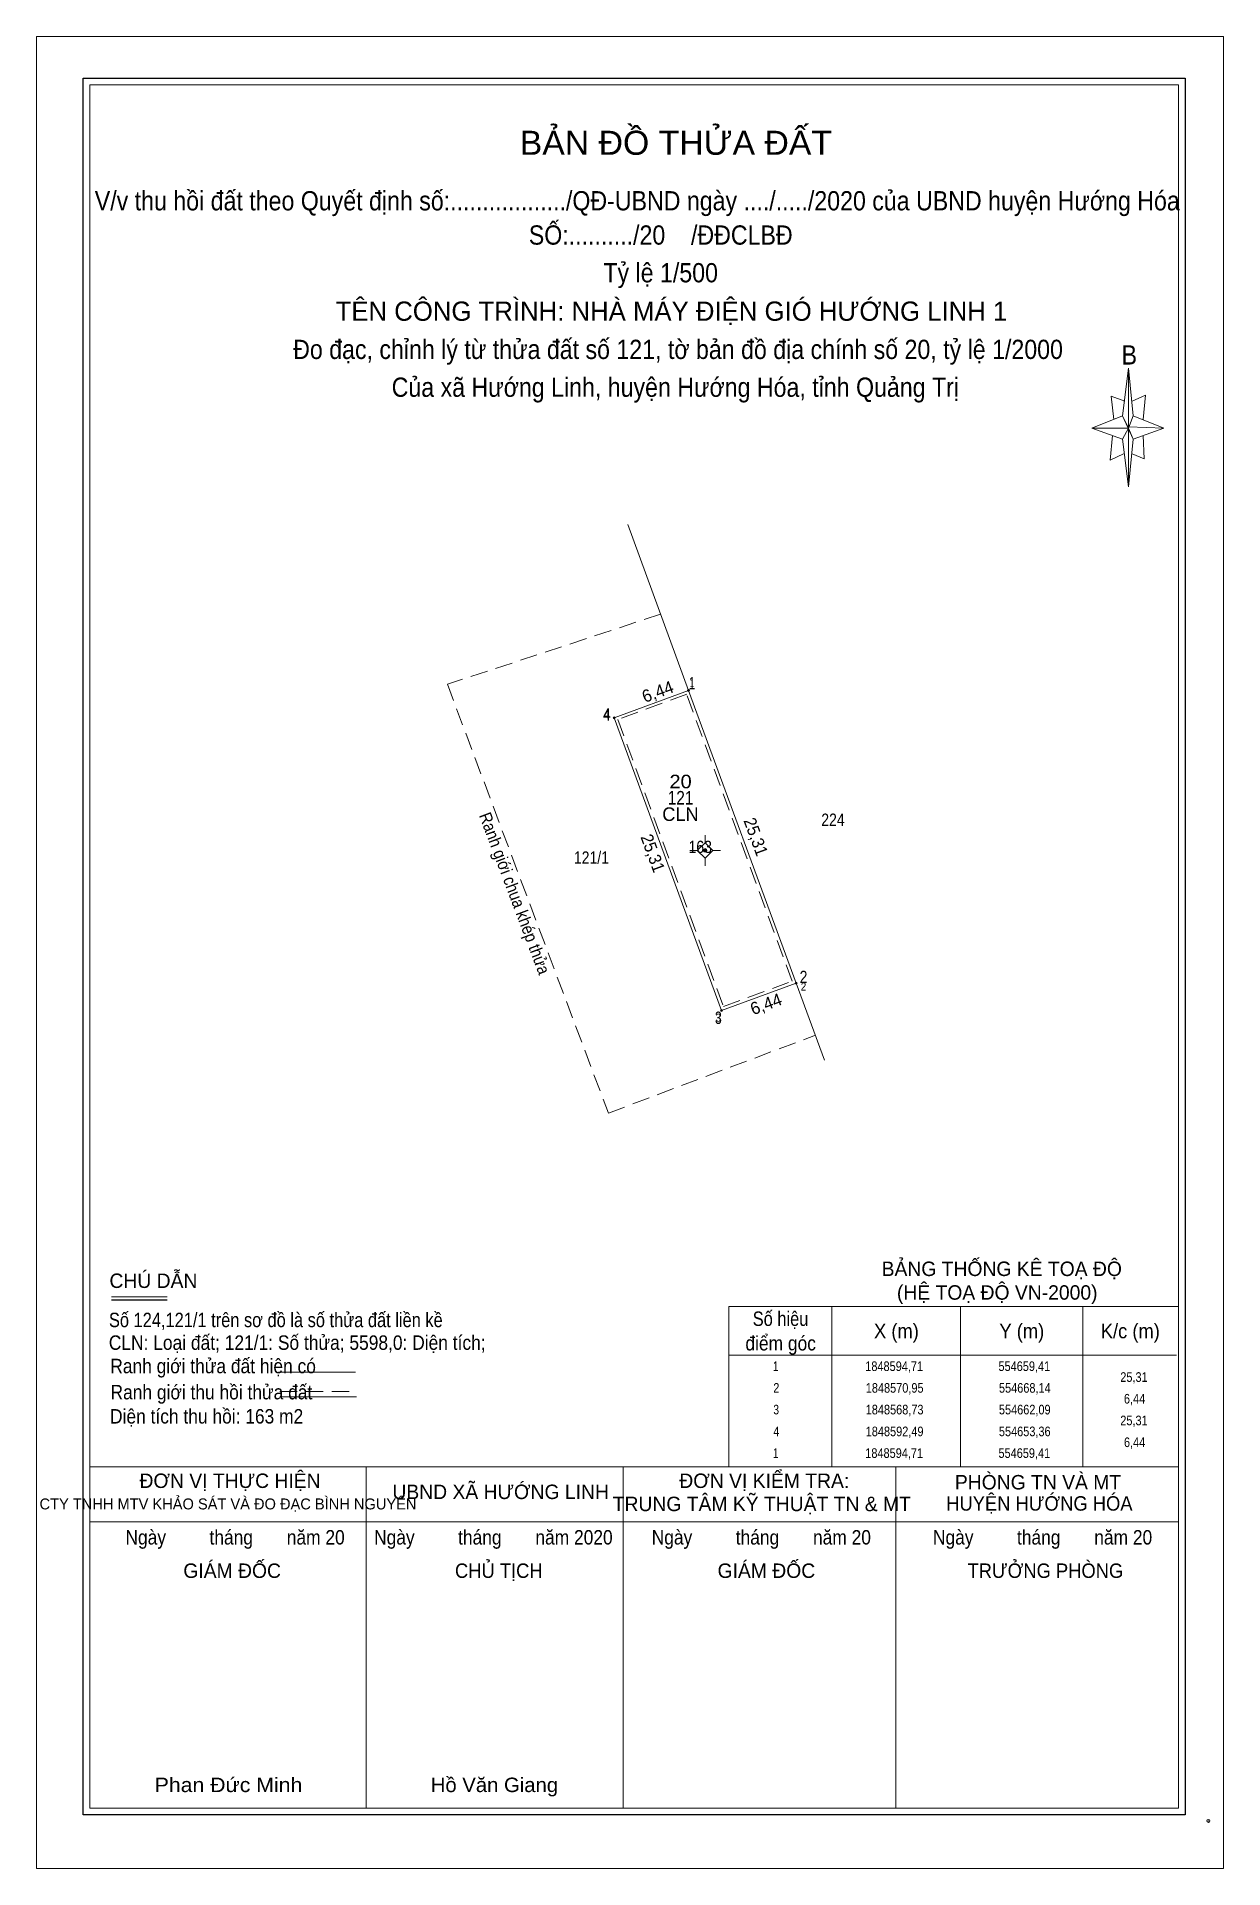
# Model space of a CAD drawing. Header units: metres. Extents: x 552890 to 558213, y 1847635 to 1849802.
# Drawn here: x 554606.5 to 554702.8, y 1848499.1 to 1848647.8 of the extents above; entities that cross this region are included whole.
import ezdxf
from ezdxf.enums import TextEntityAlignment as Align

# ---------------------------------------------------------------- set-up
doc = ezdxf.new("R2010")
doc.units = ezdxf.units.M
doc.header["$LTSCALE"] = 0.47
doc.header["$PDMODE"] = 32
doc.header["$PDSIZE"] = 0.235
doc.linetypes.add('MEDIUM_DASHED', pattern=[4.5, 3, -1.5])
for name, color, linetype, lineweight in [('1', 7, 'Continuous', 13), ('10', 7, 'Continuous', 13), ('11', 7, 'Continuous', 13), ('18', 7, 'Continuous', 13), ('2', 7, 'Continuous', 13)]:
    doc.layers.add(name, color=color, linetype=linetype, lineweight=lineweight)
for name, color, linetype in [('15', 7, 'Continuous'), ('30', 7, 'Continuous'), ('59', 7, 'Continuous')]:
    doc.layers.add(name, color=color, linetype=linetype)

msp = doc.modelspace()

# ---------------------------------------------------------------- texts
at = {"layer": '1'}
for s, height, width, p in [('BẢN ĐỒ THỬA ĐẤT', 1.953, 1.05, (554658.38, 1848638.17)), ('V/v thu hồi đất theo Quyết định số:................../QĐ-UBND ngày ..../...../2020 của UBND huyện Hướng Hóa', 1.562, 0.9, (554655.245, 1848633.66)), ('SỐ:........../20    /ĐĐCLBĐ', 1.562, 0.9, (554657.15, 1848630.88)), ('Tỷ lệ 1/500', 1.562, 0.9, (554657.145, 1848627.82)), ('Đo đạc, chỉnh lý từ thửa đất số 121, tờ bản đồ địa chính số 20, tỷ lệ 1/2000', 1.562, 0.9, (554658.555, 1848621.6)), ('B', 1.562, 0.9, (554695.185, 1848621.15)), ('B', 1.562, 0.9, (554695.185, 1848621.15)), ('Của xã Hướng Linh, huyện Hướng Hóa, tỉnh Quảng Trị', 1.562, 0.9, (554658.335, 1848618.53)), ('Số hiệu', 1.172, 0.85, (554666.875, 1848543.13)), ('Số hiệu', 1.172, 0.85, (554666.875, 1848543.13)), ('X (m)', 1.172, 0.95, (554676.28, 1848542.13)), ('X (m)', 1.172, 0.95, (554676.28, 1848542.13)), ('Y (m)', 1.172, 0.95, (554686.46, 1848542.13)), ('Y (m)', 1.172, 0.95, (554686.46, 1848542.13)), ('K/c (m)', 1.172, 0.95, (554695.265, 1848542.13)), ('K/c (m)', 1.172, 0.95, (554695.265, 1848542.13)), ('điểm góc', 1.172, 0.9, (554666.885, 1848541.14)), ('điểm góc', 1.172, 0.9, (554666.885, 1848541.14)), ('HUYỆN HƯỚNG HÓA', 1.172, 0.95, (554687.885, 1848528.14)), ('HUYỆN HƯỚNG HÓA', 1.172, 0.95, (554687.885, 1848528.14)), ('Ngày         tháng       năm 20', 1.172, 0.9, (554622.6, 1848525.39)), ('Ngày         tháng       năm 2020', 1.172, 0.9, (554643.565, 1848525.39)), ('Ngày         tháng       năm 20', 1.172, 0.9, (554665.315, 1848525.39)), ('Ngày         tháng       năm 20', 1.172, 0.9, (554688.145, 1848525.39)), ('CHỦ TỊCH', 1.172, 0.95, (554644.005, 1848522.68)), ('TRƯỞNG PHÒNG', 1.172, 0.95, (554688.37, 1848522.68)), ('Phan Đức Minh', 1.172, 1.1, (554622.065, 1848505.3)), ('Hồ Văn Giang', 1.172, 1.05, (554643.65, 1848505.3))]:
    msp.add_text(s, height=height, dxfattribs=dict(at, width=width)).set_placement(p, align=Align.CENTER)
for s, height, p in [('TÊN CÔNG TRÌNH: NHÀ MÁY ĐIỆN GIÓ HƯỚNG LINH 1', 1.562, (554658.02, 1848624.7)), ('ĐƠN VỊ THỰC HIỆN', 1.172, (554622.19, 1848529.98)), ('ĐƠN VỊ KIỂM TRA:', 1.172, (554665.555, 1848529.98)), ('PHÒNG TN VÀ MT', 1.172, (554687.775, 1848529.86)), ('PHÒNG TN VÀ MT', 1.172, (554687.775, 1848529.86)), ('UBND XÃ HƯỚNG LINH', 1.172, (554644.155, 1848529.08)), ('CTY TNHH MTV KHẢO SÁT VÀ ĐO ĐẠC BÌNH NGUYÊN', 0.8875, (554622.025, 1848528.24)), ('TRUNG TÂM KỸ THUẬT TN & MT', 1.172, (554665.355, 1848528.1)), ('GIÁM ĐỐC', 1.172, (554622.36, 1848522.68)), ('GIÁM ĐỐC', 1.172, (554622.36, 1848522.68)), ('GIÁM ĐỐC', 1.172, (554665.725, 1848522.68))]:
    msp.add_text(s, height=height, dxfattribs=at).set_placement(p, align=Align.CENTER)
for p in [(554657.0778, 1848594.1342), (554665.8678, 1848568.7842)]:
    msp.add_text('6,44', height=1, rotation=20.15, dxfattribs=at).set_placement(p, align=Align.CENTER)
at = {"layer": '1', "width": 0.9}
msp.add_text('Ranh giới chua khép thửa', height=1, rotation=290.586, dxfattribs=at).set_placement((554642.38, 1848584.57))
at = {"layer": '1', "width": 0.95}
for p in [(554664.4021, 1848582.6574), (554656.0402, 1848581.3224)]:
    msp.add_text('25,31', height=1, rotation=290.175, dxfattribs=at).set_placement(p, align=Align.CENTER)
at = {"layer": '1'}
for s, p in [('CHÚ DẪN', (554612.4, 1848546.21)), ('CHÚ DẪN', (554612.4, 1848546.21)), ('BẢNG THỐNG KÊ TOẠ ĐỘ', (554675.08, 1848547.18)), ('BẢNG THỐNG KÊ TOẠ ĐỘ', (554675.08, 1848547.18)), ('(HỆ TOẠ ĐỘ VN-2000)', (554676.32, 1848545.26)), ('(HỆ TOẠ ĐỘ VN-2000)', (554676.32, 1848545.26))]:
    msp.add_text(s, height=1.172, dxfattribs=at).set_placement(p)
for s, width, p in [('Số 124,121/1 trên sơ đồ là số thửa đất liền kề', 0.85, (554612.36, 1848543.03)), ('CLN: Loại đất; 121/1: Số thửa; 5598,0: Diện tích;', 0.9, (554612.35, 1848541.19)), ('Ranh giới thửa đất hiện có', 0.9, (554612.47, 1848539.29)), ('Ranh giới thu hồi thửa đất', 0.9, (554612.49, 1848537.17)), ('Diện tích thu hồi: 163 m2', 0.9, (554612.45, 1848535.21))]:
    msp.add_text(s, height=1.172, dxfattribs=dict(at, width=width)).set_placement(p)
at = {"layer": '15'}
for s, width, p in [('20', 1.1, (554658.76, 1848586.76)), ('121', 0.85, (554658.76, 1848585.44))]:
    msp.add_text(s, height=1.103, dxfattribs=dict(at, width=width)).set_placement(p, align=Align.CENTER)
msp.add_text('CLN', height=1.103, dxfattribs=at).set_placement((554658.75, 1848584.11), align=Align.CENTER)
at = {"layer": '18'}
for s, height, width, p in [('1', 1, 0.7, (554659.69, 1848594.8)), ('1', 0.6494, 0.7, (554659.685, 1848594.97)), ('4', 1, 0.85, (554652.77, 1848592.26)), ('4', 0.6494, 0.9, (554652.77, 1848592.44)), ('2', 1, 0.85, (554668.74, 1848570.95)), ('2', 0.6494, 0.9, (554668.74, 1848570.35)), ('3', 1, 0.75, (554661.825, 1848567.64)), ('3', 0.6494, 0.9, (554661.825, 1848567.82))]:
    msp.add_text(s, height=height, dxfattribs=dict(at, width=width)).set_placement(p, align=Align.CENTER)
at = {"layer": '30', "width": 0.85}
msp.add_text('163', height=1, dxfattribs=at).set_placement((554660.355, 1848581.51), align=Align.CENTER)
at = {"layer": '59'}
for s, height, width, p in [('224', 1, 0.85, (554671.13, 1848583.71)), ('121/1', 1, 0.85, (554651.525, 1848580.64)), (' 1', 0.7812, 0.8, (554666.37, 1848539.47)), (' 1848594,71', 0.7812, 0.85, (554675.975, 1848539.47)), (' 554659,41', 0.7812, 0.85, (554686.54, 1848539.47)), (' 25,31', 0.7812, 0.85, (554695.44, 1848538.59)), (' 2', 0.7812, 0.85, (554666.41, 1848537.71)), (' 1848570,95', 0.7812, 0.85, (554676.015, 1848537.71)), (' 554668,14', 0.7812, 0.85, (554686.58, 1848537.71)), (' 6,44', 0.7812, 0.85, (554695.49, 1848536.83)), (' 3', 0.7812, 0.8, (554666.405, 1848535.95)), (' 1848568,73', 0.7812, 0.85, (554676.01, 1848535.95)), (' 554662,09', 0.7812, 0.85, (554686.575, 1848535.95)), (' 25,31', 0.7812, 0.85, (554695.44, 1848535.07)), (' 4', 0.7812, 0.85, (554666.41, 1848534.18)), (' 1848592,49', 0.7812, 0.85, (554676.01, 1848534.18)), (' 554653,36', 0.7812, 0.85, (554686.575, 1848534.18)), (' 1', 0.7812, 0.8, (554666.37, 1848532.42)), (' 1848594,71', 0.7812, 0.85, (554675.975, 1848532.42)), (' 554659,41', 0.7812, 0.85, (554686.54, 1848532.42)), (' 6,44', 0.7812, 0.85, (554695.49, 1848533.3))]:
    msp.add_text(s, height=height, dxfattribs=dict(at, width=width)).set_placement(p, align=Align.CENTER)

# ---------------------------------------------------------------- hatches: boundary and pattern name
at = {"layer": '11'}
msp.add_hatch(color=256, dxfattribs=at).paths.add_polyline_path([(554660.8998, 1848581.72, 1), (554660.5998, 1848581.72, 1)])
at = {"layer": '18'}
for points in [[(554659.4879, 1848594.71, 1), (554659.3321, 1848594.71, 1)], [(554659.4879, 1848594.71, 1), (554659.3321, 1848594.71, 1)], [(554653.4379, 1848592.49, 1), (554653.2821, 1848592.49, 1)], [(554653.4379, 1848592.49, 1), (554653.2821, 1848592.49, 1)], [(554668.2179, 1848570.95, 1), (554668.0621, 1848570.95, 1)], [(554668.2179, 1848570.95, 1), (554668.0621, 1848570.95, 1)], [(554662.1679, 1848568.73, 1), (554662.0121, 1848568.73, 1)], [(554662.1679, 1848568.73, 1), (554662.0121, 1848568.73, 1)]]:
    msp.add_hatch(color=256, dxfattribs=at).paths.add_polyline_path(points)

# ---------------------------------------------------------------- linework, layer by layer
at = {"layer": '1'}
for p, q in [((554694.62, 1848616.98), (554695.11, 1848620.86)), ((554694.62, 1848616.98), (554695.11, 1848620.86)), ((554694.62, 1848615.09), (554692.13, 1848615.99)), ((554694.62, 1848615.09), (554692.13, 1848615.99)), ((554695.51, 1848616.98), (554697.99, 1848615.99)), ((554695.51, 1848616.98), (554697.99, 1848615.99)), ((554695.51, 1848615.09), (554695.11, 1848611.22)), ((554695.51, 1848615.09), (554695.11, 1848611.22)), ((554696.3, 1848615.39), (554696.4, 1848613.5)), ((554696.3, 1848615.39), (554696.4, 1848613.5)), ((554696.4, 1848613.5), (554695.41, 1848613.9)), ((554696.4, 1848613.5), (554695.41, 1848613.9)), ((554612.57, 1848545.48), (554617.08, 1848545.48)), ((554612.57, 1848545.48), (554617.08, 1848545.48)), ((554671.04, 1848544.71), (554671.04, 1848531.69)), ((554671.04, 1848544.71), (554671.04, 1848531.69)), ((554681.48, 1848544.71), (554681.48, 1848531.69)), ((554681.48, 1848544.71), (554681.48, 1848531.69)), ((554691.42, 1848544.71), (554691.42, 1848531.69)), ((554691.42, 1848544.71), (554691.42, 1848531.69)), ((554662.69, 1848540.77), (554699.02, 1848540.77)), ((554626.12, 1848539.38), (554632.37, 1848539.38)), ((554626.12, 1848539.38), (554632.37, 1848539.38)), ((554626.22, 1848537.38), (554632.46, 1848537.38)), ((554626.22, 1848537.38), (554632.46, 1848537.38)), ((554610.8, 1848531.69), (554699.17, 1848531.69)), ((554610.8, 1848531.69), (554699.17, 1848531.69)), ((554633.23, 1848504.03), (554633.23, 1848531.69)), ((554633.23, 1848504.03), (554633.23, 1848531.69)), ((554654.09, 1848504.03), (554654.09, 1848531.69)), ((554654.09, 1848504.03), (554654.09, 1848531.69)), ((554676.24, 1848504.03), (554676.24, 1848531.69)), ((554676.24, 1848504.03), (554676.24, 1848531.69)), ((554610.8, 1848527.22), (554699.17, 1848527.22)), ((554610.8, 1848527.22), (554699.17, 1848527.22))]:
    msp.add_line(p, q, dxfattribs=at)
at = {"layer": '1', "lineweight": 25}
msp.add_line((554612.57, 1848545.26), (554617.08, 1848545.26), dxfattribs=at)
msp.add_line((554612.57, 1848545.26), (554617.08, 1848545.26), dxfattribs=at)
at = {"layer": '1', "linetype": 'MEDIUM_DASHED'}
msp.add_line((554626.22, 1848537.8), (554632.5, 1848537.8), dxfattribs=at)
msp.add_line((554626.22, 1848537.8), (554632.5, 1848537.8), dxfattribs=at)
at = {"layer": '1'}
for points in [[(554606.49, 1848647.76), (554702.82, 1848647.76), (554702.82, 1848499.11), (554606.49, 1848499.11)], [(554606.49, 1848647.76), (554702.82, 1848647.76), (554702.82, 1848499.11), (554606.49, 1848499.11)], [(554610.8, 1848643.85), (554699.17, 1848643.85), (554699.17, 1848504), (554610.8, 1848504)], [(554610.8, 1848643.85), (554699.17, 1848643.85), (554699.17, 1848504), (554610.8, 1848504)], [(554695.11, 1848620.86), (554695.51, 1848616.98), (554695.11, 1848615.99)], [(554695.11, 1848620.86), (554695.51, 1848616.98), (554695.11, 1848615.99)], [(554695.11, 1848615.99), (554692.13, 1848615.99), (554694.62, 1848616.98), (554695.51, 1848615.09), (554697.99, 1848615.99), (554695.11, 1848616.09)], [(554695.11, 1848615.99), (554692.13, 1848615.99), (554694.62, 1848616.98), (554695.51, 1848615.09), (554697.99, 1848615.99), (554695.11, 1848616.09)], [(554695.11, 1848615.99), (554695.11, 1848611.22), (554694.62, 1848615.09)], [(554695.11, 1848615.99), (554695.11, 1848611.22), (554694.62, 1848615.09)]]:
    msp.add_lwpolyline(points, close=True, dxfattribs=at)
at = {"layer": '1', "lineweight": 25}
msp.add_lwpolyline([(554610.26, 1848644.4), (554699.71, 1848644.4), (554699.71, 1848503.45), (554610.26, 1848503.45)], close=True, dxfattribs=at)
msp.add_lwpolyline([(554610.26, 1848644.4), (554699.71, 1848644.4), (554699.71, 1848503.45), (554610.26, 1848503.45)], close=True, dxfattribs=at)
at = {"layer": '1'}
for points in [[(554694.81, 1848618.17), (554693.72, 1848618.57), (554693.92, 1848616.68)], [(554694.81, 1848618.17), (554693.72, 1848618.57), (554693.92, 1848616.68)], [(554695.41, 1848618.17), (554696.5, 1848618.67), (554696.3, 1848616.68)], [(554695.41, 1848618.17), (554696.5, 1848618.67), (554696.3, 1848616.68)], [(554695.11, 1848615.99), (554694.62, 1848616.98), (554692.13, 1848615.99)], [(554695.11, 1848615.99), (554694.62, 1848616.98), (554692.13, 1848615.99)], [(554695.11, 1848615.99), (554695.51, 1848615.09), (554697.99, 1848615.99)], [(554695.11, 1848615.99), (554695.51, 1848615.09), (554697.99, 1848615.99)], [(554693.82, 1848615.39), (554693.62, 1848613.4), (554694.71, 1848613.9)], [(554693.82, 1848615.39), (554693.62, 1848613.4), (554694.71, 1848613.9)], [(554662.69, 1848531.69), (554662.69, 1848544.71), (554699.17, 1848544.71), (554699.17, 1848531.69)], [(554662.69, 1848531.69), (554662.69, 1848544.71), (554699.17, 1848544.71), (554699.17, 1848531.69)]]:
    msp.add_lwpolyline(points, dxfattribs=at)
at = {"layer": '1', "linetype": 'MEDIUM_DASHED'}
msp.add_lwpolyline([(554657.14, 1848600.89), (554639.83, 1848595.2), (554652.9, 1848560.4), (554669.7, 1848566.72)], dxfattribs=at)
msp.add_lwpolyline([(554667.82, 1848571.1), (554659.26, 1848594.39), (554653.68, 1848592.34), (554662.24, 1848569.05)], close=True, dxfattribs=at)
at = {"layer": '1'}
msp.add_point((554701.6, 1848502.96), dxfattribs=at)
at = {"layer": '10'}
msp.add_lwpolyline([(554668.14, 1848570.95), (554659.41, 1848594.71), (554653.36, 1848592.49), (554662.09, 1848568.73)], close=True, dxfattribs=at)
msp.add_lwpolyline([(554668.14, 1848570.95), (554659.41, 1848594.71), (554653.36, 1848592.49), (554662.09, 1848568.73)], close=True, dxfattribs=at)
at = {"layer": '11'}
for p, q in [((554660.12, 1848581.72), (554659.5, 1848581.72)), ((554660.75, 1848582.97), (554660.75, 1848582.34)), ((554662, 1848581.72), (554661.38, 1848581.72)), ((554660.75, 1848581.1), (554660.75, 1848580.47))]:
    msp.add_line(p, q, dxfattribs=at)
msp.add_lwpolyline([(554660.75, 1848582.34), (554660.12, 1848581.72), (554660.75, 1848581.1), (554661.38, 1848581.72)], close=True, dxfattribs=at)
msp.add_circle((554660.7498, 1848581.72), 0.15, dxfattribs=at)
at = {"layer": '18'}
for centre in [(554659.41, 1848594.71), (554659.41, 1848594.71), (554653.36, 1848592.49), (554653.36, 1848592.49), (554668.14, 1848570.95), (554668.14, 1848570.95), (554662.09, 1848568.73), (554662.09, 1848568.73)]:
    msp.add_circle(centre, 0.0779, dxfattribs=at)
at = {"layer": '2'}
for p, q in [((554654.47, 1848608.16), (554659.41, 1848594.71)), ((554668.14, 1848570.95), (554670.44, 1848564.7))]:
    msp.add_line(p, q, dxfattribs=at)

msp.set_redraw_order([(e.dxf.handle, doc.entitydb.next_handle()) for e in msp.query("TEXT MTEXT ATTDEF DIMENSION ARC_DIMENSION")])  # texts and dimensions are drawn at this point

doc.saveas('drawing.dxf')
